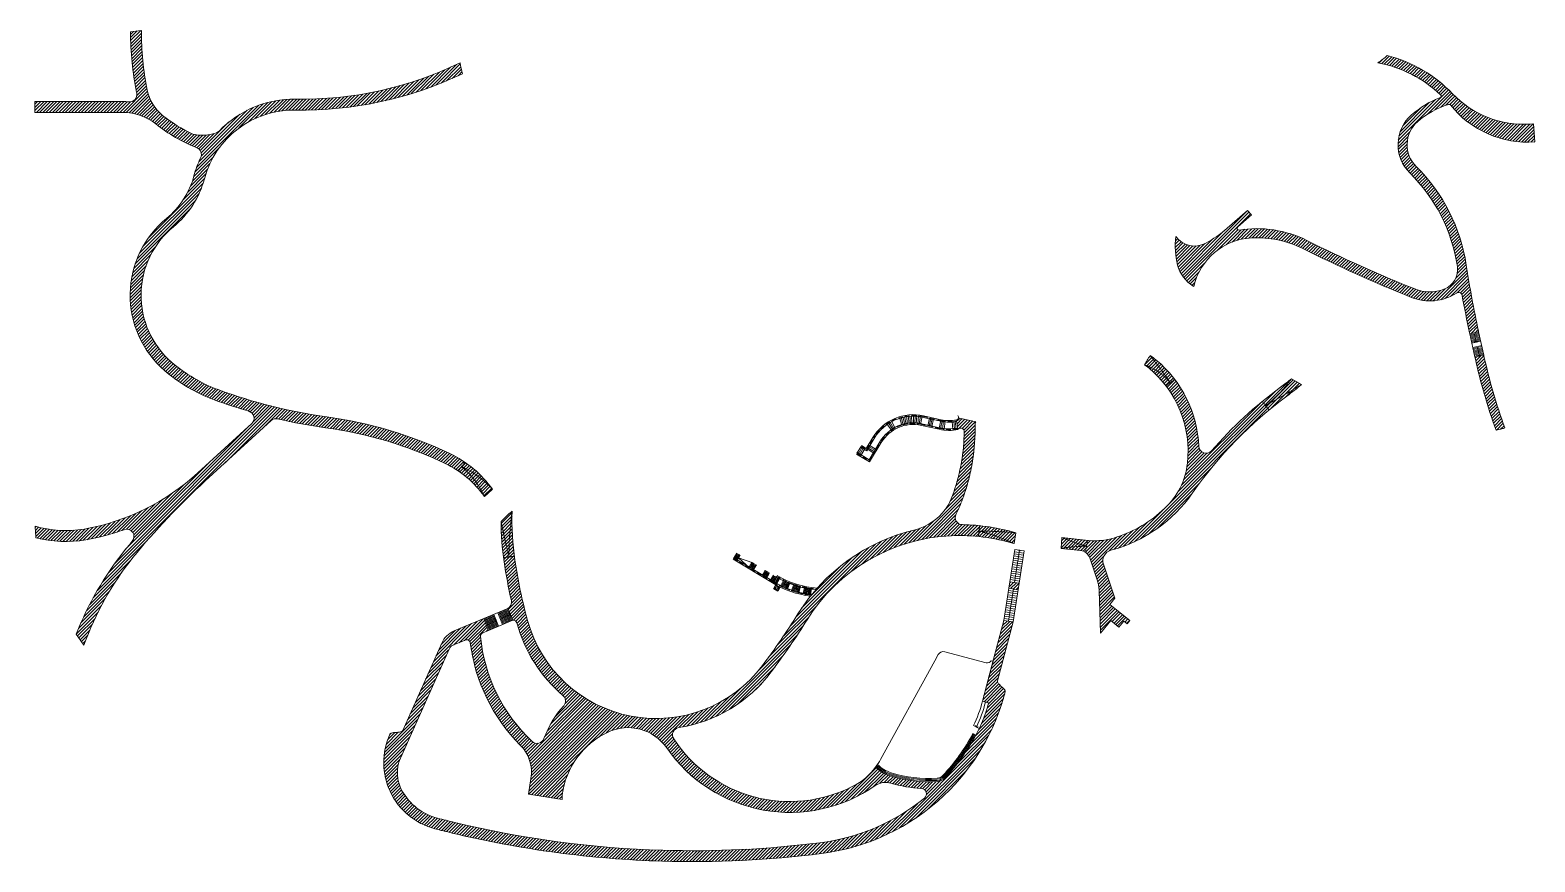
# Model space of a CAD drawing. Extents: x 833966 to 834380, y 817774 to 818003.
import ezdxf

# ---------------------------------------------------------------- set-up
doc = ezdxf.new("R2010")
doc.units = 0
doc.header["$LTSCALE"] = 1000
doc.header["$MEASUREMENT"] = 0
for name, pattern in [('ACAD_ISO02W100', [15, 12, -3]), ('DASHED', [19.049999999999997, 12.7, -6.35]), ('DASHED2', [0.375, 0.25, -0.125])]:
    doc.linetypes.add(name, pattern=pattern)
for name, color, linetype, lineweight in [('000-Ramps', 251, 'DASHED2', 15), ('PAV-ramp+stairs-b', 2, 'Continuous', 9), ('PAV-ramp+stairs-l', 2, 'ACAD_ISO02W100', 18), ('PAV-secondary path- h', 253, 'Continuous', 9), ('PAV-secondary path-b', 6, 'Continuous', 18)]:
    doc.layers.add(name, color=color, linetype=linetype, lineweight=lineweight)
pattern_1 = [(45, (0, 0), (-0.4419417382415922, 0.4419417382415922), [])]

# ---------------------------------------------------------------- blocks, each defined once
blk = doc.blocks.new('sss')
at = {"layer": 'PAV-ramp+stairs-b'}
blk.add_line((-1.164153218269348e-10, -0.9500000000698492), (-2.328306436538696e-10, 0.9500000003026798), dxfattribs=at)

msp = doc.modelspace()

# ---------------------------------------------------------------- hatches: boundary and pattern name
at = {"layer": 'PAV-secondary path- h'}
h = msp.add_hatch(dxfattribs=at)
h.set_pattern_fill('ANSI31', color=256, scale=5)
h.set_pattern_definition(pattern_1)
edge = h.paths.add_edge_path()
edge.add_arc((834012.9646960514, 817985.3776282001), 11.22795903483837, 256.4882328497607, 284.68055607801017, ccw=False)
edge.add_arc((834027.2872626503, 818011.0927138224), 40.36196265294806, 231.2605387697297, 245.1749546271923, ccw=False)
edge.add_arc((834009.5248440169, 817988.9541019315), 11.97848770501079, 191.2849121915371, 231.2642629861251, ccw=False)
edge.add_arc((834079.3391653042, 818002.8852625149), 83.16919420531599, 179.8829447885074, 191.2849121885979, ccw=False)
edge.add_arc((833962.6144361504, 818243.5452150375), 242.8197767611392, 277.22912462825275, 277.9432285370996, ccw=False)
edge.add_arc((834079.3391652871, 818002.8852625126), 86.16919418810942, 180.1526773582516, 191.2849121928242)
edge.add_arc((834009.5248440154, 817988.9541019268), 14.97848770264006, 191.2849121944138, 192.2225951329043)
edge.add_arc((833992.9312165164, 817985.3595823356), 1.999999999903338, -95.35201637497721, 12.222595131275625, ccw=False)
edge.add_arc((833991.1174032097, 817965.9983916957), 17.44596672081373, 84.64798362633937, 90.00000000038233)
edge.add_line((833991.1174032096, 817983.4443584165), (833966.8634867875, 817983.4443584163))
edge.add_line((833966.8634867875, 817983.4443584163), (833966.8621699308, 817980.4443584165))
edge.add_line((833966.8621699308, 817980.4443584165), (833991.1174032097, 817980.4443584165))
edge.add_arc((833991.1174032097, 817965.9983916963), 14.44596672023181, 51.26972600918202, 90, ccw=False)
edge.add_arc((834027.312249207, 818011.128055663), 43.40516504501783, 231.269726008753, 248.5457178881987)
edge.add_arc((834010.7049148763, 817968.8690275248), 1.999999999891659, -25.7229249493638, 68.54571789089903, ccw=False)
edge.add_arc((834038.1291472085, 817955.6571188224), 28.44081225238555, 154.2770750511594, 165.1156818586333)
edge.add_arc((833988.7467674196, 817968.7822823122), 22.65605017815149, 309.3249367343662, 345.1156818577638, ccw=False)
edge.add_arc((834020.4579254503, 817930.0732030283), 27.38383753804288, 129.324936734693, 229.0984598503027)
edge.add_arc((834031.7149974762, 817943.0680165717), 44.5764769405552, 229.098459850234, 249.6913870908252)
edge.add_arc((834066.7350183944, 818037.695715719), 145.476443794007, 249.6913870908359, 253.6439977698382)
edge.add_arc((834025.2049570953, 817896.1875693718), 2.000000000042685, -47.518396492728925, 73.64399776851138, ccw=False)
edge.add_line((834026.5556639918, 817894.712580938), (834011.7154383261, 817881.1227827456))
edge.add_arc((833969.2864671045, 817927.4557377154), 62.82483836155651, 280.1722541916228, 312.4816035050575, ccw=False)
edge.add_arc((833975.5112351527, 817897.5504573281), 32.30135223469872, 254.5669854514557, 278.67250905928023, ccw=False)
edge.add_line((833966.9154707157, 817866.4138199063), (833966.9192672689, 817865.8898774174))
edge.add_arc((838617.9544230773, 818207.0653811649), 4663.531788775906, 184.1954030948399, 184.2280754186999)
edge.add_arc((833975.4442594893, 817897.4631021483), 35.22442110161255, 256.3214330408734, 278.9293478566947)
edge.add_arc((833969.2864671058, 817927.4557377151), 65.82483836094424, 280.1722541887002, 289.6902007174616)
edge.add_arc((833992.138977067, 817863.5967407988), 1.999999999957163, -40.09549230673929, 109.69020071722201, ccw=False)
edge.add_arc((834147.7114698874, 817732.6134545623), 201.3701595506416, 139.9045076931342, 140.8571283126896)
edge.add_arc((834061.0947704396, 817804.243099461), 88.98012928771419, 141.4217058830119, 158.6108358856764)
edge.add_line((833978.2431648724, 817836.6942144342), (833979.5048134534, 817834.8564108075))
edge.add_line((833979.5048134534, 817834.8564108075), (833980.3305826872, 817833.6675984715))
edge.add_arc((834060.8535312138, 817804.4599411637), 85.65647952630441, 141.4542502327637, 160.0630442505987, ccw=False)
edge.add_arc((834147.7113535249, 817732.6135643437), 198.3700000027439, 132.4816035109879, 140.8571339968677, ccw=False)
edge.add_line((834013.7414899835, 817878.9102921395), (834031.9061444665, 817895.5444050074))
edge.add_arc((834033.256851363, 817894.0694165737), 1.999999999920619, 76.87908209266112, 132.4816035095234, ccw=False)
edge.add_arc((834066.7350183936, 818037.6957157172), 145.4764437914605, 256.8790820938513, 262.1499038187492)
edge.add_arc((834031.4293957434, 817781.6237266168), 113.0179480094178, 64.63331087171042, 82.14990381882228, ccw=False)
edge.add_arc((834068.0692488744, 817858.9030001184), 27.49271810387436, 34.831132114030595, 64.6333108728121, ccw=False)
edge.add_arc((834116.1130124107, 817848.3283773767), 36.59999994763287, 129.384908650477, 134.1136486664882, ccw=False)
edge.add_arc((834068.0692488716, 817858.9030001152), 30.49271810805067, 35.5146167416939, 64.63331087152032)
edge.add_arc((834031.4293957434, 817781.6237266159), 116.0179480102987, 64.6333108721535, 82.14990381941615)
edge.add_arc((834066.7350183908, 818037.6957157169), 142.4764437909121, 249.6913870928326, 262.14990381941556, ccw=False)
edge.add_arc((834031.7149974771, 817943.0680165718), 41.57647694107421, 229.0984598477435, 249.69138709285681, ccw=False)
edge.add_arc((834020.4579254502, 817930.0732030283), 24.3838375378282, 129.3249367343291, 229.0984598477465, ccw=False)
edge.add_arc((833988.7467674201, 817968.7822823118), 25.65605017768405, 309.3249367342389, 345.1156818575748)
edge.add_arc((834038.1291472086, 817955.6571188216), 25.44081225268311, 88.98945266022338, 165.1156818577108, ccw=False)
edge.add_arc((834040.3845050199, 818083.5176149297), 102.4395736704805, 268.9894526601552, 295.5598562881603)
edge.add_arc((834111.2347736543, 817998.0748873955), 27.54904290802075, 188.2154165660033, 194.6587489306089, ccw=False)
edge.add_arc((834040.3845050231, 818083.5176149165), 99.43957365739564, 268.98945265812404, 295.99519150657426, ccw=False)
edge.add_arc((834038.129147208, 817955.6571188207), 28.44081225365412, 88.98945265891089, 136.3037065103588)
edge.add_arc((834014.6406581844, 817979.4682988116), 5.088310770912264, 283.2880981727813, 305.0950407630807, ccw=False)
h = msp.add_hatch(dxfattribs=at)
h.set_pattern_fill('ANSI31', color=256, scale=5)
h.set_pattern_definition(pattern_1)
edge = h.paths.add_edge_path()
edge.add_arc((834313.3969691831, 817931.2132550281), 48.24609312399257, 8.537511918630063, 45.36572223866833)
edge.add_arc((834353.2162395719, 817971.5441353627), 8.429776546091569, 131.2935281746128, 225.365722238045, ccw=False)
edge.add_arc((834363.2152576079, 817960.1598988262), 23.58171382182276, 107.3618079696428, 131.2935281746279, ccw=False)
edge.add_arc((834356.3275668384, 817982.1899970742), 0.4999999999589103, 38.67503046934689, 107.36180796760371, ccw=False)
edge.add_arc((834378.0902803754, 817999.609652188), 27.37579747351633, 218.6750304733252, 273.9756186016871)
edge.add_line((834379.9882982994, 817972.2997306343), (834379.6416384571, 817977.2876988531))
edge.add_line((834379.6416384571, 817977.2876988531), (834378.7713941445, 817977.2272175623))
edge.add_arc((834376.8994309936, 818004.1622459448), 27.00000000015953, 223.4751756185286, 273.97561861341154, ccw=False)
edge.add_arc((834330.1558908132, 817959.8427572246), 37.41409495601115, 43.47517561837498, 75.7998869767756)
edge.add_arc((834323.8998806959, 818013.334566528), 23.12507493358261, 303.82682525958944, 311.8679106820567, ccw=False)
edge.add_arc((834330.1558908114, 817959.8427572247), 34.91409495612032, 46.896721506443214, 79.07448467017332, ccw=False)
edge.add_arc((834353.6715771313, 817984.9692856075), 0.4999999997210902, -68.95925277101622, 46.89672151674762, ccw=False)
edge.add_arc((834363.2152575981, 817960.1598988209), 26.0817138195778, 111.0407472392676, 131.2935281333659)
edge.add_arc((834353.2162395719, 817971.544135363), 10.92977654630538, 131.2935281335966, 225.3657222390081)
edge.add_arc((834313.3969691842, 817931.2132550284), 45.74609312308831, 8.537511917304982, 45.365722239406125, ccw=False)
edge.add_arc((834352.9019116312, 817937.1437526591), 5.798486437680671, -69.46173100439569, 8.537511916350013, ccw=False)
edge.add_arc((834351.0502895545, 817942.086074998), 11.07627521884624, 248.15021797426948, 290.53826899717495, ccw=False)
edge.add_arc((834494.3892891331, 818299.55806001), 396.2155862071476, 243.4386709227294, 248.1502179734658, ccw=False)
edge.add_arc((834303.4161604828, 817917.5497638106), 30.86880150990433, 63.43867092272074, 99.0596599573559)
edge.add_arc((834298.4767404409, 817948.5272368809), 0.5000000000611847, 131.3505612662357, 279.05965995083534, ccw=False)
edge.add_line((834298.146408255, 817948.9025775887), (834301.8927471993, 817952.19967888))
edge.add_line((834301.8927471993, 817952.19967888), (834300.8026635679, 817953.4382944931))
edge.add_line((834300.8026635679, 817953.4382944931), (834295.2454851681, 817948.5475203501))
edge.add_arc((834274.4247829744, 817972.205197666), 31.51487483425652, 297.9786353915992, 311.35043340800223, ccw=False)
edge.add_arc((834286.2337036983, 817949.9758553635), 6.34357634052839, 216.2099142398111, 297.978635391574, ccw=False)
edge.add_arc((834301.6064771062, 817943.5099481316), 20.67067655124329, 172.4429497498381, 194.2954378936869)
edge.add_arc((834290.747643962, 817940.7432008769), 9.46491251970551, 194.2966922137119, 239.2194393829741)
edge.add_line((834285.9039616684, 817932.611576756), (834286.0496197239, 817932.5264761535))
edge.add_arc((834302.8330058804, 817928.6861632019), 17.2171442011147, 92.99754049408477, 167.1116636142969, ccw=False)
edge.add_arc((834303.4161604848, 817917.5497638024), 28.36880151641601, 63.4386709236602, 92.99754049606292, ccw=False)
edge.add_arc((834494.389289131, 818299.5580600053), 398.7155862019591, 243.4386709234107, 248.1502179755015)
edge.add_arc((834351.0502895667, 817942.0860749927), 13.57627521829579, 248.1502179767182, 302.9019769710131)
edge.add_arc((834358.9681721224, 817929.8478179649), 1.000000000101295, 10.195361078504618, 122.9019769707842, ccw=False)
edge.add_arc((834635.0578215597, 817979.5011098713), 279.5190616046177, 190.1953610810889, 192.3574461237555)
edge.add_line((834362.0147990102, 817919.6812666972), (834362.0576010053, 817919.4859003191))
edge.add_line((834362.0576010053, 817919.4859003191), (834364.49967974, 817920.020925041))
edge.add_line((834364.49967974, 817920.020925041), (834364.4568777638, 817920.2162913333))
edge.add_arc((834635.057821642, 817979.5011098016), 277.0190616700868, 188.537511918846, 192.3574461239948, ccw=False)
h = msp.add_hatch(dxfattribs=at)
h.set_pattern_fill('ANSI31', color=256, scale=5)
h.set_pattern_definition(pattern_1)
edge = h.paths.add_edge_path()
edge.add_arc((834289.4314254791, 817888.543711465), 2.000000000027129, 182.4332926713355, 319.0042276180668, ccw=False)
edge.add_arc((834254.6945061135, 817887.067582759), 32.76826890958354, 2.433292671553929, 50.30098704512547)
edge.add_arc((834266.6688038749, 817901.491199705), 14.02194839906254, 50.30098703943845, 58.40552913816444)
edge.add_arc((834394.3711936867, 817836.2772219948), 142.9647264065252, 147.3370215427624, 148.5362989351675)
edge.add_arc((834266.9960039941, 817902.0358535654), 10.39433010324209, 49.77098603119799, 58.503882960323494, ccw=False)
edge.add_arc((834254.6945061138, 817887.067582759), 29.76826890951845, -6.342628334173412, 50.30098704548891, ccw=False)
edge.add_arc((834264.4029838152, 817885.9884450476), 20.00000000040316, 312.8189935232724, 353.6573716662737, ccw=False)
edge.add_arc((834253.6707051472, 817897.0029679603), 35.37587005846047, 288.15634684442216, 313.44381852340155, ccw=False)
edge.add_arc((834258.9042585356, 817880.4318392006), 17.99999999843141, 264.00734711633794, 288.7636090097167, ccw=False)
edge.add_line((834257.0250417327, 817862.5302039637), (834249.6825566636, 817863.3009783166))
edge.add_line((834249.6825566636, 817863.3009783166), (834249.5564817236, 817860.2977287733))
edge.add_line((834249.5564817236, 817860.2977287733), (834254.8492150443, 817859.7421262681))
edge.add_arc((834254.5360122441, 817856.7585203953), 2.999999999752482, 18.703393379402883, 84.0073471212063, ccw=False)
edge.add_line((834257.3775861065, 817857.7205276627), (834259.4179957617, 817851.6935724191))
edge.add_arc((834249.9460828847, 817848.4868815269), 10.00000000143814, 2.087361369461405, 18.70339338032528, ccw=False)
edge.add_line((834259.9394474116, 817848.8511142294), (834260.3718982346, 817836.9860656348))
edge.add_line((834260.3718982346, 817836.9860656348), (834263.1975162834, 817840.4828765305))
edge.add_line((834263.1975162834, 817840.4828765305), (834265.4414779173, 817838.669630495))
edge.add_line((834265.4414779173, 817838.669630495), (834266.7393472634, 817840.275793675))
edge.add_line((834266.7393472634, 817840.275793675), (834267.6843778995, 817839.5121562631))
edge.add_line((834267.6843778995, 817839.5121562631), (834268.4197324442, 817840.4221857646))
edge.add_line((834268.4197324442, 817840.4221857646), (834262.9245543007, 817844.8625959001))
edge.add_line((834262.9245543007, 817844.8625959001), (834264.3152219853, 817846.5836005893))
edge.add_line((834264.3152219853, 817846.5836005893), (834261.1469547509, 817855.9420177948))
edge.add_arc((834263.9885286132, 817856.9040250625), 2.999999999703503, 105.12247732363431, 198.7033933843278, ccw=False)
edge.add_arc((834252.7220866097, 817898.5942805972), 40.18576295487456, 285.1224772544459, 325.1523741412774)
edge.add_arc((834379.1240542457, 817810.5867170907), 113.8362765608276, 126.3353798757363, 145.1523762373844, ccw=False)
edge.add_arc((834267.2365354436, 817962.7061521707), 75.00000012540586, 306.3353798792302, 310.2330619216464)
edge.add_line((834315.6789095721, 817905.4493935512), (834312.946464475, 817907.0770014849))
edge.add_arc((834267.2365354481, 817962.7061521676), 72.00000012030314, 306.3353798778621, 309.40961092094716, ccw=False)
edge.add_arc((834379.1240542245, 817810.5867171118), 116.8362765313227, 126.3353798735075, 139.0042276191931)
h = msp.add_hatch(dxfattribs=at)
h.set_pattern_fill('ANSI31', color=256, scale=5)
h.set_pattern_definition(pattern_1)
edge = h.paths.add_edge_path()
edge.add_line((834363.4701139041, 817913.0385950307), (834363.5129158831, 817912.8432287256))
edge.add_arc((834516.913240653, 817946.4510583071), 157.0386762829103, 192.3574461233217, 199.9363918314141)
edge.add_arc((834363.4596131736, 817921.8235111316), 29.49999993338142, 281.3903191430382, 284.5892374703838)
edge.add_arc((834363.0061052191, 817923.5658848374), 31.30042643717796, 284.5892429244758, 286.1786180619675)
edge.add_arc((834516.9132406143, 817946.451058299), 154.5386762435077, 192.3574461231592, 200.0357863566811, ccw=False)
edge.add_line((834365.9549946178, 817913.3782534474), (834365.9121926387, 817913.5736197527))
edge.add_line((834365.9121926387, 817913.5736197527), (834363.4701139041, 817913.0385950307))
h = msp.add_hatch(dxfattribs=at)
h.set_pattern_fill('ANSI31', color=256, scale=5)
h.set_pattern_definition(pattern_1)
edge = h.paths.add_edge_path()
edge.add_line((834230.8977770804, 817829.8145383627), (834233.7093256483, 817840.4619915718))
edge.add_line((834233.7093256483, 817840.4619915718), (834236.2599224827, 817840.0646371172))
edge.add_line((834236.2599224827, 817840.0646371172), (834231.9479669498, 817823.8068804779))
edge.add_arc((834232.4635818733, 817823.7042714991), 0.5257255481110928, 168.7449982098068, 198.3069466226547)
edge.add_arc((834233.6371007605, 817824.2229522199), 1.807018151619419, 202.2359605610114, 226.8395960322202)
edge.add_arc((834238.3209503437, 817828.7057120621), 8.288286063783822, 224.4180380059777, 228.3698304800195)
edge.add_arc((834259.0325408317, 817851.7101653212), 39.24255112955578, 228.0799679691645, 228.4842085476425)
edge.add_arc((834219.837407326, 817807.301279074), 19.98938763582645, 47.157633977494186, 48.73393347364117, ccw=False)
edge.add_arc((834230.0823372819, 817818.3191671058), 4.944426718955297, 41.015123043695326, 47.387982071765975, ccw=False)
edge.add_arc((834232.785662591, 817820.6194361615), 1.395628504496673, 19.25213863198661, 42.59354035977361, ccw=False)
edge.add_arc((834233.6222262677, 817820.9320164339), 0.5031512876927206, -13.480333530506414, 17.05804360455602, ccw=False)
edge.add_arc((834175.631226916, 817836.0840700925), 60.44085578513429, 313.49129369661273, 345.36663601460356, ccw=False)
edge.add_arc((834175.956539183, 817835.8240962335), 60.02838303185624, 277.198722207733, 313.4368104847621, ccw=False)
edge.add_arc((834148.0325132187, 818056.9051738081), 282.865978799778, 268.304560412766, 277.1987222077424, ccw=False)
edge.add_arc((834148.0325127464, 818056.9051578637), 282.8659628484296, 256.4456505333767, 268.30456041283685, ccw=False)
edge.add_arc((834148.032533818, 818056.9052451733), 282.8660526647048, 255.4574083537521, 256.4456505288741, ccw=False)
edge.add_arc((834081.739765884, 817801.3233892436), 18.82663273774538, 155.5591095975449, 255.4340453258253, ccw=False)
edge.add_arc((834065.0180457131, 817808.9763255278), 0.4396137094095452, 131.6296169248301, 161.8882782189624, ccw=False)
edge.add_arc((834065.2848323958, 817808.6590840918), 0.8540423602752576, 108.4957877913061, 130.8690530304239, ccw=False)
edge.add_arc((834065.847232876, 817806.9359965408), 2.666573349251208, 95.22318849954371, 108.2105988860582, ccw=False)
edge.add_arc((834066.8631607767, 817796.7631357965), 12.88996264968143, 92.00456724208749, 95.60375677128849, ccw=False)
edge.add_arc((834066.0464577829, 817820.7540804911), 11.11489193293171, 271.8861087376482, 276.2601049629671)
edge.add_arc((834067.0581275825, 817811.8648742597), 2.168680730753072, 275.3000011345153, 291.2429682007244)
edge.add_arc((834067.6358622472, 817810.4312932388), 0.6234726121951475, 289.4912479377076, 330.3331647286385)
edge.add_line((834068.1776089204, 817810.122701858), (834078.89211525, 817834.2235292263))
edge.add_arc((834084.8316133779, 817831.5830061717), 6.500000000986724, 112.70952557233551, 156.0315011139778, ccw=False)
edge.add_line((834082.3222272038, 817837.579086645), (834090.4540556209, 817840.9822927711))
edge.add_line((834090.4540556209, 817840.9822927711), (834091.8052635605, 817837.7536340551))
edge.add_line((834091.8052635605, 817837.7536340551), (834090.1963802415, 817837.0803092767))
edge.add_arc((834090.5824396526, 817836.1578353579), 0.9999999998495344, 112.7095255607989, 185.3884217884007)
edge.add_arc((834134.7396924773, 817840.3229219253), 45.35325155070179, 185.3884217810308, 226.9915930276936)
edge.add_arc((834105.1681940517, 817808.6206995919), 2.000000000102498, 226.9915930270602, 339.4739061942238)
edge.add_arc((834134.2959212525, 817797.7151662641), 29.10233349848258, 138.5196374960306, 159.4739061942376, ccw=False)
edge.add_arc((834110.9945884997, 817818.3162109221), 2.00000000009698, 318.5196374964177, 409.7507864148445)
edge.add_arc((834137.9327004157, 817850.1376795393), 39.69253816392077, 195.106508512046, 229.7507864147393, ccw=False)
edge.add_arc((834098.6463729646, 817839.5326270823), 0.9999999998489292, 15.10650849951201, 101.0287925192621)
edge.add_line((834098.4550707019, 817840.5141582555), (834097.0913657902, 817843.7726779995))
edge.add_arc((834096.1248062941, 817845.5236099628), 1.999999999935791, 298.8998275380019, 372.7240570565342)
edge.add_arc((834239.8646199395, 817877.9802315447), 145.3586316146519, 188.4285755149102, 192.7240692394347, ccw=False)
edge.add_arc((834172.2443018697, 817867.96049529), 76.99999989577766, 180.165045407623, 188.4285948324163, ccw=False)
edge.add_arc((834116.1130124481, 817848.3283773321), 28.50000000563402, 128.7086093530681, 137.0731859632998, ccw=False)
edge.add_arc((834172.2443019539, 817867.9604952997), 73.99999998051051, 177.9807026296916, 188.4285948303652)
edge.add_arc((834239.8653521149, 817877.9803603359), 142.3593747597895, 188.4285831897542, 195.2745121437938)
edge.add_arc((834137.9312285277, 817850.1430687127), 36.69253816282161, 195.2745064704653, 323.0443853710497)
edge.add_arc((834008.4162216034, 817947.5824143577), 198.7683324640185, 323.0443853709503, 328.0058345212994)
edge.add_arc((834221.3743146305, 817814.5415802303), 52.33127512437405, 103.36667965332998, 148.0058345214953, ccw=False)
edge.add_arc((834205.4182886409, 817880.0486859671), 15.09479994286351, 284.8081145693691, 343.7526123552969)
edge.add_arc((834171.0003096053, 817892.8303257448), 51.78174881813312, 340.8285251451878, 359.680786156662)
edge.add_arc((834221.8977706571, 817892.5663632355), 0.8838245769824767, 358.409629769642, 463.7797810871073)
edge.add_line((834221.6872518249, 817893.4247499224), (834221.0970020184, 817893.3003503979))
edge.add_line((834221.0970020184, 817893.3003503979), (834220.6939548032, 817895.4631155129))
edge.add_arc((834220.510751523, 817896.4461905654), 1.000000000362633, 280.5563977089276, 348.8393806518144)
edge.add_line((834221.4918399486, 817896.252630492), (834226.0501177831, 817895.2355925897))
edge.add_arc((834226.8181044555, 817894.54734605), 1.031254977337188, 138.1342609530647, 181.4025757667559)
edge.add_arc((834170.5178330251, 817893.114367496), 55.28725038319607, -19.58933852422632, 1.459035706089992, ccw=False)
edge.add_arc((834174.5191562187, 817892.1561464568), 51.19813591672922, 334.1424618167618, 339.9196064451803, ccw=False)
edge.add_arc((834222.3468156199, 817868.8684573836), 2.000000000005955, 151.3671710985201, 269.1255407582462)
edge.add_arc((834221.47955329, 817812.0486408776), 54.82643479693542, 73.55514975020748, 89.12554077088458, ccw=False)
edge.add_line((834237.0004951684, 817864.6322725109), (834236.5343776728, 817861.640289435))
edge.add_arc((834221.4795532855, 817812.0486408316), 51.8264348430384, 73.11297955743196, 92.41728808881028)
edge.add_arc((834221.3743146313, 817814.5415802299), 49.33127512514312, 92.41728808845392, 148.0058345214474)
edge.add_arc((834008.4162216078, 817947.5824143556), 201.7683324592325, 323.0443853706627, 328.0058345211636, ccw=False)
edge.add_arc((834137.9312285279, 817850.1430687126), 39.69253816269266, 279.02679117058483, 323.04438537093455, ccw=False)
edge.add_arc((834144.4726328861, 817808.9668891), 2.000000000144503, 99.02679116933464, 213.2185188131009)
edge.add_arc((834174.7669749422, 817828.8049375162), 38.21181196216353, 213.2185176130651, 297.0923827283656)
edge.add_arc((834183.9719714252, 817810.8109000984), 17.99999999875042, 297.0923804416115, 323.3212718165573)
edge.add_arc((834205.4358456442, 817807.2816469782), 10.07760866603567, 225.7828457220486, 252.7492994887923)
edge.add_arc((834213.0524302825, 817831.8099991976), 35.76130824663021, 252.7492994491495, 273.792527566235)
edge.add_arc((834215.1995435171, 817799.4197778692), 3.300000002149401, 273.7925276824149, 317.1490306603268)
edge.add_arc((834175.9565392096, 817835.824096523), 56.82838316213895, 317.149030820747, 331.7102888569226)
edge.add_arc((834192.3686530415, 817827.402153367), 38.38678765111536, 331.1697426969728, 345.4703369424577)
edge.add_line((834229.5277500123, 817817.7716300953), (834227.8229635449, 817818.2217935036))
edge.add_line((834227.8229635449, 817818.2217935036), (834230.8977770804, 817829.8145383627))
edge = h.paths.add_edge_path(flags=16)
edge.add_arc((834130.1971206138, 817797.943170892), 12.9999999998893, 34.70011927252232, 115.7655773055881)
edge.add_arc((834134.2882070862, 817789.4673604978), 22.41150096213193, 115.7655773052015, 172.2850697767687)
edge.add_line((834112.0795693888, 817792.4759792846), (834112.0308267344, 817791.1874293888))
edge.add_line((834112.0308267344, 817791.1874293888), (834102.8266601008, 817792.5995974536))
edge.add_line((834102.8266601008, 817792.5995974536), (834103.4516258183, 817796.9366859287))
edge.add_arc((834093.105259531, 817798.7262961217), 10.49999999973219, 350.186651745215, 404.9739730184516)
edge.add_arc((834134.7396929874, 817840.322921323), 48.35325205460617, 187.1901798732369, 224.973973017349, ccw=False)
edge.add_arc((834085.7745466132, 817834.1457108755), 0.9999999998727044, 7.190179863540508, 112.7095255818329)
edge.add_line((834085.3884872018, 817835.0681847942), (834081.9613913305, 817833.6339300281))
edge.add_arc((834082.7335101528, 817831.7889821908), 1.999999999529232, 112.7095255664504, 156.0098220222421)
edge.add_line((834080.9062798138, 817832.6021422527), (834067.5246874787, 817802.532722174))
edge.add_arc((834076.6608391756, 817798.4669218626), 10.00000000004882, 156.0098220188633, 209.2889436027143)
edge.add_arc((834081.7281786854, 817801.3092945246), 15.81007848988492, 209.2889436032518, 255.4574083573808)
edge.add_arc((834148.0325338037, 818056.9052451671), 279.8660526553808, 255.4574083564916, 256.4456505313785)
edge.add_arc((834148.0325127459, 818056.9051578637), 279.8659628483462, 256.4456505334684, 268.3045604129365)
edge.add_arc((834148.0325132192, 818056.9051738079), 279.8659787994804, 268.304560412673, 277.1987222074508)
edge.add_arc((834175.9565391822, 817835.8240962342), 57.02838303266918, 277.1987222074607, 309.0156334332868)
edge.add_arc((834210.9134562925, 817792.6799741733), 1.499999999770625, 309.0156334317475, 446.6573468907834)
edge.add_arc((834213.1910123392, 817831.6748269107), 37.56130824202618, 253.5485824242306, 266.65734689241526, ccw=False)
edge.add_arc((834201.137554629, 817790.8559695468), 4.999999999918958, 73.54858242105091, 124.7952738489432)
edge.add_arc((834174.7669758435, 817828.804939063), 41.21181356352502, 214.700119272998, 304.7952738499193, ccw=False)
h = msp.add_hatch(dxfattribs=at)
h.set_pattern_fill('ANSI31', color=256, scale=5)
h.set_pattern_definition(pattern_1)
h.paths.add_polyline_path([(834237.922388466, 817850.7359166475), (834237.6453108025, 817848.9573700592), (834235.1257031347, 817849.3498967494), (834235.4027807986, 817851.1284433383)])

# ---------------------------------------------------------------- linework, layer by layer
at = {"layer": '000-Ramps', "ltscale": 0.001}
for points in [[(834278.3748798331, 817905.1061451847), (834280.7613511918, 817906.9240435462)], [(834304.885040791, 817900.8046997879), (834306.791272716, 817898.4881765634)], [(834083.5271681106, 817881.6384851942), (834085.2139332218, 817884.1193768603)], [(834226.7299705261, 817863.6084358984), (834227.033893645, 817866.5930013171)], [(834256.1854160655, 817859.2644068716), (834256.8037559742, 817862.5534333453)], [(834095.9227144171, 817857.7617074857), (834098.8962827636, 817858.1590628552)]]:
    msp.add_lwpolyline(points, dxfattribs=at)
for centre, radius, start, end in [((834183.3476657943, 817839.7881667421), 116.8091643937661, 34.5389868228805, 39.08603222547409), ((834267.2589099576, 817895.6785406134), 16.07360833354221, 40.02158267366214, 71.24689854346867), ((834280.8798893477, 817930.6375878652), 39.79153768050383, 308.8457208411067, 323.6937971561906), ((834145.8690132969, 818182.1704361885), 324.6689641943925, 299.5191619964581, 301.5353637688971), ((834069.4135557396, 817865.0417650209), 23.27823421936181, 24.25852278252322, 50.01916515091991), ((834072.9034129872, 817858.3548193302), 27.07263011014714, 42.41887689405612, 64.93985538736517), ((834193.6448977457, 817857.5720069966), 96.2361828430832, 172.238931907364, 179.7687720958528), ((834709.4942949585, 817998.6022775747), 628.0349829780534, 192.0268413550027, 192.9405296902302), ((834216.0479844532, 817819.6883665238), 46.68678767167463, 63.97234334213347, 76.58185463643629), ((834225.8006762041, 817732.2292173463), 132.8759006056477, 85.16492744997089, 89.53375983140833), ((834281.1832644519, 817942.1121470149), 84.87340515589432, 248.2134828491234, 253.0888567609061), ((834255.7249006679, 817829.9607297438), 30.95775997046727, 88.57534050324298, 101.4932655563692)]:
    msp.add_arc(centre, radius, start, end, dxfattribs=at)
at = {"layer": 'Defpoints', "elevation": 11.97579417534342}
for points in [[(834172.0301295128, 817849.6927732643), (834171.4596789137, 817848.5805295355), (834170.3474354027, 817849.1509810336), (834170.9178868025, 817850.2632243527)], [(834171.6262829724, 817849.5627431053), (834171.329648661, 817848.9843763665), (834170.7512821351, 817849.2810110942), (834171.047916863, 817849.85937762)]]:
    msp.add_lwpolyline(points, close=True, dxfattribs=at)
at = {"layer": 'PAV-ramp+stairs-b'}
for p, q in [((834363.4701139041, 817913.0385950307), (834362.0576010053, 817919.4859003191)), ((834364.49967974, 817920.020925041), (834365.9121926387, 817913.5736197527)), ((834202.7834080644, 817892.8580112411), (834201.5326286994, 817894.6678595718)), ((834203.1167234369, 817893.079146636), (834201.9354505946, 817894.9351085086)), ((834203.4581820082, 817893.2874878084), (834202.3481137971, 817895.1868952336)), ((834203.807292924, 817893.4827352634), (834202.7700250931, 817895.4228577972)), ((834205.6497235248, 817894.2534238267), (834204.9966592306, 817896.3542586672)), ((834206.033875829, 817894.3649003142), (834205.4609191241, 817896.4889814367)), ((834206.4219778562, 817894.4617342779), (834205.9299523798, 817896.6060082647)), ((834206.8134717011, 817894.5437865166), (834206.403084751, 817896.7051709229)), ((834207.207794581, 817894.6109390783), (834206.8796360985, 817896.7863268623)), ((834207.6043796478, 817894.6630954295), (834207.3589213686, 817896.8493594193)), ((834208.0026568009, 817894.7001805941), (834207.8402515771, 817896.8941779833)), ((834208.4020535075, 817894.7221412616), (834208.3229348006, 817896.9207181265)), ((834208.8019956256, 817894.7289458629), (834208.8062771703, 817896.9289416965)), ((834209.2019082281, 817894.7205846161), (834209.28958387, 817896.9188368723)), ((834209.6012164315, 817894.6970695406), (834209.7721601346, 817896.8904181792)), ((834209.9993462211, 817894.6584344401), (834210.2533122497, 817896.8437264703)), ((834210.3957252754, 817894.6047348535), (834210.7323485472, 817896.7788288655)), ((834210.7897837899, 817894.5360479753), (834211.208580401, 817896.6958186573)), ((834213.2213829685, 817896.2522163033), (834212.7427611793, 817894.1049107396)), ((834213.6118021618, 817896.1651941597), (834213.1331803726, 817894.0178885962)), ((834214.0022213551, 817896.0781720162), (834213.5235995661, 817893.9308664527)), ((834214.3926405484, 817895.9911498727), (834213.9140187594, 817893.8438443092)), ((834216.3447365152, 817895.5560391552), (834215.866114726, 817893.4087335919)), ((834216.7361602949, 817895.4736231132), (834216.3216349353, 817893.3130285826)), ((834217.1303417548, 817895.4056453472), (834216.7972435512, 817893.231008461)), ((834217.526797893, 817895.3525178543), (834217.2755967324, 817893.1669062747)), ((834219.5263818826, 817895.3117273131), (834219.6882403254, 817893.1176895185)), ((834219.9173455604, 817895.3478264917), (834220.1599664531, 817893.1612458043)), ((834220.3067129339, 817895.3983120971), (834220.6297665237, 817893.222160361)), ((834220.693954803, 817895.4631155129), (834221.0970020185, 817893.3003503979)), ((834193.2681133354, 817886.5333675521), (834194.4011987136, 817888.4191346443)), ((834193.6109800794, 817886.3273520288), (834194.7440654576, 817888.213119121)), ((834193.9538468234, 817886.1213365055), (834195.0869322016, 817888.0071035977)), ((834194.2967135675, 817885.9153209822), (834195.4297989457, 817887.8010880745)), ((834196.0386904235, 817887.7268869547), (834197.924457516, 817886.5938015773)), ((834196.2447059467, 817888.0697536989), (834198.1304730392, 817886.9366683215)), ((834196.4507214698, 817888.412620443), (834198.3364885624, 817887.2795350656)), ((834196.656736993, 817888.7554871872), (834198.5425040856, 817887.6224018098)), ((834160.1631982763, 817859.0469947421), (834159.2850311324, 817857.5913771844)), ((834160.4029470499, 817858.9023554482), (834159.524779906, 817857.4467378905)), ((834159.7645286799, 817857.3020985965), (834160.6426958236, 817858.7577161541)), ((834160.8824445973, 817858.6130768601), (834160.0042774535, 817857.1574593026)), ((834160.2440262274, 817857.0128200086), (834161.1221933713, 817858.4684375662)), ((834233.740314815, 817840.4571638068), (834236.7881691183, 817860.0211762809)), ((834236.2599224824, 817840.0646371157), (834239.3077767865, 817859.6286495903)), ((834236.4187322325, 817857.6497808296), (834238.9383399002, 817857.2572541389)), ((834236.5110914541, 817858.2426296925), (834239.0306991213, 817857.8501030016)), ((834236.6034506755, 817858.8354785554), (834239.123058343, 817858.4429518649)), ((834236.6958098969, 817859.4283274183), (834239.2154175643, 817859.0358007277)), ((834236.7881691179, 817860.0211762812), (834239.3077767856, 817859.6286495905)), ((834236.7881691179, 817860.0211762812), (834239.3077767856, 817859.6286495905)), ((834164.3723306844, 817856.5076451998), (834163.4941635393, 817855.0520276397)), ((834164.6120794594, 817856.3630059058), (834163.7339123139, 817854.9073883452)), ((834164.8518282343, 817856.2183666117), (834163.9736610885, 817854.7627490507)), ((834164.2134098621, 817854.6181097568), (834165.0915770079, 817856.0737273176)), ((834164.453158636, 817854.4734704628), (834165.3313257816, 817855.9290880234)), ((834164.6929074097, 817854.3288311689), (834165.5710745553, 817855.7844487292)), ((834168.0222696835, 817854.3056543751), (834167.1441025387, 817852.8500368159)), ((834168.2620184585, 817854.1610150811), (834167.3838513134, 817852.7053975214)), ((834168.5017672334, 817854.0163757869), (834167.6236000881, 817852.5607582269)), ((834168.7415160079, 817853.8717364921), (834167.8633488627, 817852.4161189323)), ((834168.9812647828, 817853.7270971981), (834168.1030976374, 817852.2714796378)), ((834168.3428464112, 817852.1268403439), (834169.2210135565, 817853.582457904)), ((834169.3874660685, 817851.4966262773), (834170.2656332133, 817852.9522438367)), ((834235.7722176835, 817853.4998387897), (834238.2918253511, 817853.1073120991)), ((834235.8645769049, 817854.092687652), (834238.3841845726, 817853.7001609618)), ((834235.9569361261, 817854.685536516), (834238.4765437938, 817854.2930098248)), ((834236.0492953474, 817855.2783853788), (834238.568903015, 817854.8858586882)), ((834236.1416545688, 817855.8712342418), (834238.6612622363, 817855.4787075507)), ((834236.23401379, 817856.4640831038), (834238.7536214575, 817856.0715564133)), ((834236.3263730111, 817857.0569319668), (834238.8459806788, 817856.6644052761)), ((834169.627214843, 817851.3519869829), (834170.5053819882, 817852.8076045427)), ((834170.7451307618, 817852.6629652485), (834169.8669636168, 817851.207347689)), ((834170.9848795325, 817852.5183259541), (834170.1067123885, 817851.0627083961)), ((834171.328440821, 817852.5457624642), (834170.3469243126, 817850.9188368012)), ((834235.1257031346, 817849.3498967494), (834237.6453108019, 817848.9573700593)), ((834235.4027807984, 817851.1284433383), (834237.9223884663, 817850.7359166475)), ((834235.4951400196, 817851.7212922012), (834238.014747687, 817851.3287655106)), ((834235.5874992409, 817852.314141064), (834238.1071069082, 817851.9216143733)), ((834235.679858462, 817852.9069899274), (834238.1994661295, 817852.5144632364)), ((834234.4791885858, 817845.1999547099), (834236.9987962528, 817844.8074280191)), ((834234.5715478066, 817845.7928035727), (834237.0911554742, 817845.4002768818)), ((834234.6639070278, 817846.3856524351), (834237.1835146954, 817845.9931257446)), ((834234.7562662492, 817846.9785012981), (834237.2758739169, 817846.5859746074)), ((834234.8486254705, 817847.5713501609), (834237.3682331383, 817847.1788234708)), ((834234.9409846918, 817848.1641990237), (834237.4605923592, 817847.7716723331)), ((834235.0333439135, 817848.7570478864), (834237.5529515806, 817848.364521196)), ((834233.8326740362, 817841.050012669), (834236.352281704, 817840.6574859788)), ((834233.9250332576, 817841.6428615322), (834236.4446409249, 817841.2503348417)), ((834234.0173924791, 817842.2357103952), (834236.5370001465, 817841.8431837044)), ((834234.1097517004, 817842.8285592581), (834236.6293593678, 817842.4360325674)), ((834234.2021109213, 817843.421408121), (834236.7217185892, 817843.0288814303)), ((834234.2944701427, 817844.0142569839), (834236.8140778106, 817843.6217302934)), ((834234.3868293641, 817844.6071058469), (834236.9064370317, 817844.2145791565)), ((834233.7403148148, 817840.4571638063), (834236.2599224827, 817840.0646371158)), ((834229.5277501005, 817817.771630436), (834227.8229635449, 817818.2217935036)), ((834225.375458444, 817811.5023103958), (834226.9520679985, 817810.7428353714)), ((834226.1637632211, 817811.1225728835), (834225.8794692657, 817811.5779087871)), ((834225.2034364889, 817809.3150931378), (834225.9923572222, 817808.881897781)), ((834226.1637632212, 817811.1225728833), (834226.6964790823, 817811.1886610774))]:
    msp.add_line(p, q, dxfattribs=at)
for points in [[(834362.0575487032, 817919.4858888604), (834364.4996274948, 817920.0209135949)], [(834362.1217516698, 817919.1928394123), (834364.5638304615, 817919.7278641467)], [(834362.1859546364, 817918.8997899641), (834364.6280334281, 817919.4348146985)], [(834362.2501576031, 817918.6067405159), (834364.6922363947, 817919.1417652504)], [(834362.3143605697, 817918.3136910677), (834364.7564393614, 817918.8487158023)], [(834362.3785635362, 817918.0206416196), (834364.820642328, 817918.5556663541)], [(834362.4427665028, 817917.7275921714), (834364.8848452948, 817918.262616906)], [(834362.5069694696, 817917.4345427232), (834364.9490482613, 817917.9695674578)], [(834362.5711724364, 817917.141493275), (834365.013251228, 817917.6765180095)], [(834362.635375403, 817916.8484438269), (834365.0774541947, 817917.3834685613)], [(834362.8922871772, 817915.6760400581), (834365.3343659688, 817916.2110647927)], [(834362.9564901438, 817915.38299061), (834365.3985689355, 817915.9180153445)], [(834363.0206931104, 817915.0899411618), (834365.4627719021, 817915.6249658964)], [(834363.084896077, 817914.7968917137), (834365.5269748688, 817915.3319164482)], [(834363.1490990436, 817914.5038422653), (834365.5911778355, 817915.038867)], [(834363.2133020103, 817914.2107928172), (834365.6553808021, 817914.7458175519)], [(834363.277504977, 817913.917743369), (834365.7195837686, 817914.4527681037)], [(834363.3417079436, 817913.6246939208), (834365.7837867353, 817914.1597186555)], [(834363.4059109103, 817913.3316444728), (834365.847989702, 817913.8666692073)], [(834363.470113877, 817913.0385950247), (834365.9121926686, 817913.5736197592)], [(834160.6831097994, 817857.7406287873), (834159.7241147042, 817858.3191859632)], [(834165.1319909825, 817855.0566399491), (834164.1729958865, 817855.6351971255)], [(834168.7819299838, 817852.854649124), (834167.5831861113, 817853.5778455959)], [(834090.4540556209, 817840.982292771), (834097.0958678375, 817843.7619205329)], [(834091.8052635604, 817837.7536340555), (834090.4540556209, 817840.9822927711)], [(834092.0820057362, 817837.8694518787), (834090.7307977966, 817841.0981105946)], [(834092.3587479118, 817837.9852697022), (834091.0075399722, 817841.2139284179)], [(834092.6354900874, 817838.1010875256), (834091.2842821479, 817841.3297462413)], [(834092.9122322631, 817838.2169053489), (834091.5610243236, 817841.4455640647)], [(834098.4470757771, 817840.533261817), (834091.8052635605, 817837.7536340551)], [(834093.1889744387, 817838.3327231724), (834091.8377664991, 817841.5613818881)], [(834093.4657166144, 817838.4485409957), (834092.1145086748, 817841.6771997114)], [(834093.7424587901, 817838.5643588192), (834092.3912508505, 817841.7930175349)], [(834094.0192009656, 817838.6801766425), (834092.6679930261, 817841.9088353582)], [(834094.2959431413, 817838.7959944659), (834092.9447352018, 817842.0246531817)], [(834094.572685317, 817838.9118122894), (834093.2214773775, 817842.140471005)], [(834095.6796540205, 817839.3750835832), (834094.3284460809, 817842.6037422989)], [(834095.9563961962, 817839.4909014066), (834094.6051882566, 817842.7195601224)], [(834096.2331383717, 817839.6067192301), (834094.8819304322, 817842.8353779457)], [(834096.5098805474, 817839.7225370535), (834095.158672608, 817842.9511957691)], [(834096.7866227231, 817839.8383548768), (834095.4354147835, 817843.0670135925)], [(834097.0633648987, 817839.9541727003), (834095.7121569592, 817843.1828314159)], [(834097.3401070744, 817840.0699905236), (834095.9888991348, 817843.2986492392)], [(834097.61684925, 817840.1858083471), (834096.2656413105, 817843.4144670627)], [(834097.8935914256, 817840.3016261704), (834096.542383486, 817843.530284886)], [(834098.1703336013, 817840.4174439939), (834096.8191256619, 817843.6461027095)], [(834098.447075777, 817840.5332618173), (834097.0958678375, 817843.7619205329)], [(834227.822963545, 817818.2217935037), (834230.7464742907, 817829.2440917904)]]:
    msp.add_lwpolyline(points, dxfattribs=at)
for points in [[(834171.5674611891, 817851.3164147905, -0.0103050080769066), (834170.645625733, 817851.8469552706), (834169.8737412824, 817852.3126294853)], [(834174.4432375216, 817849.9635941538, -0.01908269669924174), (834172.6420707043, 817850.7592096747, -0.01908269669924174)], [(834177.4640878292, 817848.9763370403, -0.01908269670015072), (834175.5784420508, 817849.5433872672, -0.01908269670015072)], [(834180.5837482731, 817848.3697631349, -0.01908269670332571), (834178.6425018966, 817848.6995637843, -0.01908269670332571)], [(834199.7496862875, 817802.1469683305), (834214.6771171901, 817829.3310176404), (834215.6237352205, 817831.0548849618, -0.3447277531956705), (834217.4363764573, 817831.8312874413), (834228.8673708313, 817828.7995074713, 0.3447510689430946), (834230.2268998547, 817829.3818970522), (834230.2609272305, 817829.3728725535), (834230.746473985, 817829.2440914056)], [(834225.9923570339, 817808.8818978844, -0.06357335943472225), (834217.61885653, 817797.1754684967, -0.1914680169758467), (834215.4178179583, 817796.1270045271, -0.09207730575878795), (834202.4472980296, 817797.6573662477, -0.118209378712796), (834198.4079257982, 817800.0590062516)], [(834225.7293833297, 817809.026296406, -0.06358429935335926), (834217.398918983, 817797.3794966209, -0.1914680169873021), (834215.3979748273, 817796.4263475582, -0.0920773057583666), (834202.5362640052, 817797.9438711434, -0.1193058252834246), (834198.5868970335, 817800.3035717312)], [(834225.4664095305, 817809.17069498, -0.06359535602848133), (834217.1789814358, 817797.583524745, -0.191468016979591), (834215.3781316965, 817796.7256905892, -0.0920773057588807), (834202.6252299808, 817798.230376039, -0.1206115188952551), (834198.7623014614, 817800.5519460886)], [(834225.2034356346, 817809.3150936068, -0.06360653133968598), (834216.9590438886, 817797.7875528691, -0.1914680169821653), (834215.3582885657, 817797.0250336202, -0.09207730575855323), (834202.7141959564, 817798.5168809347, -0.1221492566028383), (834198.9341600245, 817800.8042566916)]]:
    msp.add_lwpolyline(points, format="xyb", dxfattribs=at)
for centre, radius, start, end in [((834192.3686530482, 817827.4021533641), 36.63678764392705, 334.2792292882723, 345.4828570914341), ((834192.3686530482, 817827.4021533641), 38.38678764392705, 331.1774703016423, 345.4703369440602), ((834192.3686530482, 817827.4021533641), 37.51178764392705, 334.2792292882723, 345.4828570914341), ((834183.9719714243, 817810.8109000993), 18, 323.3212718159506, 331.227727401484)]:
    msp.add_arc(centre, radius, start, end, dxfattribs=at)
at = {"layer": 'PAV-ramp+stairs-l', "ltscale": 0.01}
for p, q in [((834236.6625846317, 817850.9321799933), (834238.0479729519, 817859.8249129356)), ((834235.000118648, 817840.2609004613), (834236.3855069681, 817849.1536334045))]:
    msp.add_line(p, q, dxfattribs=at)
at = {"layer": 'PAV-ramp+stairs-l'}
for points in [[(834363.3427910656, 817919.4603517794), (834363.8564147989, 817917.115956194)], [(834364.1775295396, 817915.6505029774), (834364.6909251187, 817913.3060574066)]]:
    msp.add_lwpolyline(points, dxfattribs=at)
at = {"layer": 'PAV-ramp+stairs-l', "ltscale": 0.01}
for points in [[(834364.3783107282, 817917.5374115753), (834363.856414799, 817917.115956194), (834363.2061129365, 817917.280599709)], [(834365.2128210481, 817913.7275127879), (834364.6909251189, 817913.3060574066), (834364.0406232564, 817913.4707009215)], [(834160.8307877063, 817858.5274522973), (834160.6831097994, 817857.7406287873), (834160.0559343445, 817857.2430838649)], [(834164.6120794574, 817856.3630059026), (834160.6831097994, 817857.7406287873), (834163.7339123139, 817854.9073883452)], [(834238.3048372903, 817859.6592650439), (834238.0479729519, 817859.8249129357), (834237.7528922273, 817859.7452519105)], [(834164.5048155315, 817854.5590950329), (834165.1319909825, 817855.0566399491), (834165.2796688888, 817855.84346346)], [(834168.1547545291, 817852.3571042017), (834168.7819299838, 817852.854649124), (834168.9296078907, 817853.6414726339)], [(834170.9549112351, 817850.7987552492), (834171.5674611891, 817851.3164147905), (834171.6904782613, 817852.1060200086)], [(834174.4677837176, 817850.7623476107), (834174.4432375216, 817849.9635941538), (834173.8993173591, 817849.374238825)], [(834177.3897872276, 817849.7720059546), (834177.4640878292, 817848.9763370403), (834176.9971275083, 817848.3243118066)], [(834180.4117387758, 817849.1501619646), (834180.5837482731, 817848.3697631349), (834180.1990357197, 817847.661623524)], [(834236.6423713065, 817848.9879855122), (834236.3855069677, 817849.1536334043), (834236.090426243, 817849.0739723791)], [(834093.8970813472, 817840.5261416472), (834091.4064017662, 817839.4837812367)], [(834093.3887035251, 817840.9638081748), (834093.8970813472, 817840.5261416474), (834093.8519748182, 817839.8568394731)], [(834097.7714718072, 817842.1475911752), (834095.2807922262, 817841.1052307646)], [(834097.263093985, 817842.5852577027), (834097.7714718072, 817842.1475911753), (834097.7263652781, 817841.478289001)]]:
    msp.add_lwpolyline(points, dxfattribs=at)
at = {"layer": 'PAV-secondary path-b', "linetype": 'DASHED', "ltscale": 0.0001}
for p, q in [((834211.0766727108, 817894.4762720666), (834215.9472535161, 817893.3906482324)), ((834211.5552944998, 817896.6235776299), (834216.4258753051, 817895.5379537959)), ((834195.9099307215, 817887.5125952398), (834197.8525862108, 817890.7457106467)), ((834193.2681133354, 817886.5333675521), (834196.6626124355, 817884.4937427698)), ((834194.4011987132, 817888.4191346446), (834195.9099307215, 817887.5125952398)), ((834196.6626124355, 817884.4937427698), (834199.7383533032, 817889.6126252686))]:
    msp.add_line(p, q, dxfattribs=at)
at = {"layer": 'PAV-secondary path-b'}
for p, q in [((834211.1201837825, 817894.6714816631), (834215.9907645878, 817893.5858578291)), ((834211.5117834281, 817896.4283680333), (834216.3823642334, 817895.3427441992)), ((834211.6096833396, 817896.8675896259), (834216.4802641447, 817895.7819657917)), ((834195.8243987085, 817887.8556466568), (834197.6382944959, 817890.8744703488)), ((834195.9783563318, 817887.2381541061), (834198.024019583, 817890.642702885)), ((834211.0222838712, 817894.2322600707), (834215.8928646764, 817893.1466362366)), ((834221.0970020185, 817893.3003503979), (834221.1428028382, 817893.0545816348)), ((834193.1393536334, 817886.319075837), (834196.7481444485, 817884.1506913528)), ((834193.371121097, 817886.7048009242), (834196.5941868252, 817884.7681839034)), ((834194.2981909516, 817888.2477012725), (834195.9783563318, 817887.2381541061)), ((834194.5299584152, 817888.6334263596), (834195.8243987085, 817887.8556466568)), ((834196.5941868252, 817884.7681839034), (834199.5669199311, 817889.71563303)), ((834196.7481444485, 817884.1506913528), (834199.9526450181, 817889.4838655664))]:
    msp.add_line(p, q, dxfattribs=at)
for points in [[(834015.8101940892, 817974.5162192213, -0.123636468614571), (834010.3413388901, 817974.4604371103, -0.06078780046888876), (834002.0295531534, 817979.6103991017, -0.1762340817385342), (833997.7779457169, 817986.610056704, -0.04979155470719786), (833996.1701446665, 818003.0551769646, -0.003115876186313592), (833993.1702770316, 818002.6556457856, 0.04861177511242104), (833994.8359470476, 817986.0229929681, 0.004091436483881061), (833994.885881477, 817985.7830028019, -0.5071896728413531), (833992.7446674666, 817983.3683014784, 0.02335682281654069), (833991.1174032096, 817983.4443584165), (833966.8634867875, 817983.4443584163), (833966.8621699308, 817980.4443584165), (833991.1174032097, 817980.4443584165, -0.1706200202708824), (834000.1555935573, 817977.2676893551, 0.07552383775282133), (834011.4364322845, 817970.7304469512, -0.436206875465523), (834012.5067217468, 817968.0009883548, 0.04732763283004212), (834010.6426260143, 817962.9626615276, -0.1574486244010994), (834003.1043053826, 817951.2563668349, 0.4651051448259696), (834002.5280530035, 817909.3755163858, 0.09009619529396497), (834016.2435438811, 817901.2625573578, 0.01724822775135116), (834025.7681665169, 817898.1066303785, -0.5841327238728502), (834026.5556639918, 817894.712580938), (834011.7154383261, 817881.1227827456, -0.1419175484194195), (833980.3818435229, 817865.6184274788, -0.1055697777903173), (833966.9154707157, 817866.4138199063), (833966.9192672689, 817865.8898774174, 0.0001425599073742986), (833967.1145752459, 817863.2377284856, 0.09896686032817621), (833980.9116678726, 817862.665583738, 0.04155376867193331), (833991.4651085989, 817865.4797971675, -0.7658423895444796), (833993.6689212158, 817862.3086139022, 0.004156615521733888), (833991.5339522997, 817859.7296382589, 0.07514268041298497), (833978.2431648724, 817836.6942144342), (833979.5048134534, 817834.8564108075), (833980.3305826872, 817833.6675984715, -0.0813750904460371), (833993.8606701116, 817857.835863134, -0.03656142385270399), (834013.7414899835, 817878.9102921395), (834031.9061444665, 817895.5444050074, -0.2474866562105992), (834033.7108651183, 817896.0172028838, 0.02300235397088796), (834046.8655875977, 817893.5825608074, -0.07657973007955168), (834079.8474008251, 817883.7449945103, -0.130774478565228), (834090.636343731, 817874.6057316794, -0.02063594915998937), (834092.889325781, 817876.616544081, 0.1277423852369412), (834081.1326304524, 817886.4557480597, 0.07657973008015757), (834047.2753329192, 817896.5544472068, -0.05441414391998236), (834017.2847737868, 817904.0760676711, -0.09009619531403892), (834004.4923363967, 817911.6430239937, -0.4651051448135828), (834005.0054582116, 817948.935673421, 0.1574486244004118), (834013.5419652754, 817962.1920566682, -0.344943810151368), (834038.5778331758, 817981.0939741497, 0.1164574926158986), (834084.5824465994, 817991.1032858788, -0.02812175082672299), (834083.9684440403, 817994.1382600917, -0.1183831909470761), (834038.6307425675, 817984.0935075461, 0.209431222620505), (834017.5661032622, 817975.3050455647, -0.09543893497000248), (834015.8101940892, 817974.5162192213)], [(834180.4645138531, 817847.1751604276, -0.1038922948587971), (834170.0302082923, 817850.8168906573), (834159.1558889055, 817857.377315779)], [(834180.796749709, 817847.5873603116, -0.1065371812750918), (834170.2626643006, 817851.2022011868), (834159.3883449138, 817857.7626263086)], [(834181.9706434616, 817848.978668588, -0.1167078518104757), (834171.0375176619, 817852.4865696192)], [(834182.345624895, 817849.4030737965, -0.1202362788847138), (834171.2699736701, 817852.8718801488, -0.116707851810572)]]:
    msp.add_lwpolyline(points, format="xyb", dxfattribs=at)
for points in [[(834361.1084415414, 817938.3757201855, 0.1620909803666954), (834347.2936564062, 817965.5454570698, -0.4351869879198956), (834347.653288367, 817977.877752537, -0.1048030267123308), (834356.1783645126, 817982.6672167992, -0.3090104271409287), (834356.7179182455, 817982.5024483167, 0.2460889863332426), (834379.9882982994, 817972.2997306343), (834379.6416384571, 817977.2876988531), (834378.7713941445, 817977.2272175623, -0.2239866907770575), (834357.3062722954, 817985.5851597299, 0.1419859286509575), (834339.3339161909, 817996.1136594955, -0.03510025820283247), (834336.7732540717, 817994.1240134748, -0.1413318794079617), (834354.0132349074, 817985.3343471964, -0.5534878158830774), (834353.8510930294, 817984.5026229433, 0.08860017834154181), (834346.0034963604, 817979.7560992399, 0.4351869881369163), (834345.5372091465, 817963.7664424481, -0.1620909803757077), (834358.6361443427, 817938.0045779482, -0.3541148549087424), (834354.9362115897, 817931.7138292113, -0.1870909504802404), (834346.9279832524, 817931.8054882699, -0.02056089886698041), (834317.2193145469, 817945.1605559858, 0.156689650085783), (834298.5554718524, 817948.0334744229, -0.7515658923354875), (834298.146408255, 817948.9025775887), (834301.8927471993, 817952.19967888), (834300.8026635679, 817953.4382944931), (834295.2454851681, 817948.5475203501, -0.05841177230022151), (834289.2097436562, 817944.3736998001, -0.3727349005228024), (834281.1153377199, 817946.2284175055, 0.09563947889364108), (834281.5758598826, 817938.4059063283, 0.1985619748846627), (834285.9039616684, 817932.611576756), (834286.0496197239, 817932.5264761535, -0.3351491160543573), (834301.9326682341, 817945.8797505695, -0.1296948353796698), (834316.1014258264, 817942.9244153801, 0.02056089887289559), (834345.9975472161, 817929.4850812405, 0.2435507347839573), (834358.4249687019, 817930.6874190869, -0.5356707965716104), (834359.9523820648, 817930.0248230197, 0.009434155551015034), (834362.0147990102, 817919.6812666972), (834362.0576010053, 817919.4859003191), (834364.49967974, 817920.020925041), (834364.4568777638, 817920.2162913333, -0.01666915091505539)], [(834290.9409414512, 817887.2317047843, -0.6781391873895071), (834287.4332288214, 817888.4587990576, 0.2119532612023504), (834275.6253873956, 817912.2798348616, 0.03537748401383704), (834274.014954669, 817913.4347797971, 0.005232882548877201), (834272.4264259179, 817910.8988449355, -0.03812290378874187), (834273.7091237071, 817909.9716031844, -0.2523129791580672), (834284.2805645658, 817883.7789692006, -0.180101281995507), (834277.9966737758, 817871.3183532528, -0.1107873632210187), (834264.694217249, 817863.3884716331, -0.1084416726234622), (834257.0250417327, 817862.5302039637), (834249.6825566636, 817863.3009783166), (834249.5564817236, 817860.2977287733), (834254.8492150443, 817859.7421262681, -0.2929128990349801), (834257.3775861065, 817857.7205276627), (834259.4179957617, 817851.6935724191, -0.07262841637505031), (834259.9394474116, 817848.8511142294), (834260.3718982346, 817836.9860656348), (834263.1975162834, 817840.4828765305), (834265.4414779173, 817838.669630495), (834266.7393472634, 817840.275793675), (834267.6843778995, 817839.5121562631), (834268.4197324442, 817840.4221857646), (834262.9245543007, 817844.8625959001), (834264.3152219853, 817846.5836005893), (834261.1469547509, 817855.9420177948, -0.4326397831465352), (834263.2058788732, 817859.8001361416, 0.1764614894213929), (834285.7015188312, 817875.6322990926, -0.08228962810482197), (834311.6748397348, 817902.2889598283, 0.01700848604474149), (834315.6789095721, 817905.4493935512), (834312.946464475, 817907.0770014849, -0.01341466800169324), (834309.8973075663, 817904.705647518, 0.05533464968935999)], [(834363.4701139041, 817913.0385950307), (834363.5129158831, 817912.8432287256, 0.03308144910824037), (834369.2856185514, 817892.9045267544, 0.01395882084192202), (834370.8902967013, 817893.2746943719, 0.006935068477544019), (834371.7274281498, 817893.5050262088, -0.03351562041948418), (834365.9549946178, 817913.3782534474), (834365.9121926387, 817913.5736197527)], [(834230.8977770804, 817829.8145383627), (834233.7093256483, 817840.4619915718), (834236.2599224827, 817840.0646371172), (834231.9479669498, 817823.8068804779, 0.1297084953450458), (834231.9644646612, 817823.5391371282, 0.1077679313767233), (834232.401022343, 817822.904838133, 0.0172446565968238), (834232.8148771466, 817822.510645975, 0.001763834095309753), (834233.0215401794, 817822.326400004, -0.006878012507752181), (834233.4298642485, 817821.9580431393, -0.02781401235936241), (834233.813087165, 817821.5639877309, -0.102199682249632), (834234.103242963, 817821.0796110042, -0.1340430704145499), (834234.1115157334, 817820.8147260376, -0.1399862119041293), (834217.2293040842, 817792.2355008577, -0.1594495324031156), (834183.4787623546, 817776.2688871584, -0.03882759618262539), (834139.6634466617, 817774.1630285815, -0.05179048648302435), (834081.7378883967, 817781.9175659246, -0.004312046666140235), (834077.0049750989, 817783.1018674503, -0.4656434736247053), (834064.6002139167, 817809.1129886298, -0.1328008532479411), (834064.7260047558, 817809.3049169044, -0.09793308472881528), (834065.0139003209, 817809.4690125849, -0.05672900561884602), (834065.6044797105, 817809.5914973086, -0.01570571810516234), (834066.4122806921, 817809.645210329, 0.01908747645195862), (834067.2584499384, 817809.7054652976, 0.06967674633973013), (834067.843891905, 817809.8435503021, 0.180117223130622), (834068.1776089204, 817810.122701858), (834078.89211525, 817834.2235292263, -0.1913118441292895), (834082.3222272038, 817837.579086645), (834090.4540556209, 817840.9822927711), (834091.8052635605, 817837.7536340551), (834090.1963802415, 817837.0803092767, 0.3281978369968381), (834089.5868586913, 817836.0639282276, 0.1835486479008086), (834103.8039827241, 817807.1581923427, 0.5344119180770561), (834107.041219251, 817807.9194317383, -0.09168587014061358), (834112.4929540647, 817816.991484296, 0.4205212313058478), (834112.2868155073, 817819.8426935984, -0.1523261992512345), (834099.6118159972, 817839.7932412619, 0.3935188113840677), (834098.4550707019, 817840.5141582555), (834097.0913657902, 817843.7726779995, 0.3337427322973759), (834098.0756905942, 817845.9641215375, -0.01874482210598524), (834096.0759556012, 817856.6740870626, -0.03607216985714724), (834095.244621438, 817867.7386904921, -0.03651356474743705), (834098.2902547825, 817870.5679661214, 0.0456191363222148), (834099.0435535118, 817857.1138172537, 0.02987988772215666), (834102.5348641003, 817840.4766452711, 0.6234740744028581), (834167.2522900393, 817828.0836555593, 0.02165178833693022), (834176.9920526939, 817842.2684116672, -0.1972760983365205), (834209.2762581045, 817865.4552265783, 0.2630190844720767), (834219.9102417012, 817875.8253837267, 0.08244454308044656), (834222.7812547793, 817892.5418338928, 0.4951548956703875), (834221.6872518249, 817893.4247499224), (834221.0970020184, 817893.3003503979), (834220.6939548032, 817895.4631155129, 0.3070813513187554), (834221.4918399486, 817896.252630492), (834226.0501177831, 817895.2355925897, 0.1910691463633321), (834225.7871584521, 817894.5221038979, -0.09209995033205402), (834222.6050494271, 817874.5778645243, -0.02521288927110631), (834220.5913985117, 817869.8268470623, 0.5643818123363663), (834222.316292419, 817866.8686903137, -0.06804336785709818), (834237.0004951684, 817864.6322725109), (834236.5343776728, 817861.640289435, 0.08443070484263121), (834219.2936634609, 817863.8289578856, 0.2474219449737608), (834179.5363588568, 817840.6789129571, -0.02165178833759229), (834169.6495944761, 817826.2800670704, -0.1944599801319981), (834144.1588403158, 817810.9421192697, 0.5440393832594467), (834142.799458307, 817807.8712218018, 0.3832327035962246), (834192.1696487311, 817794.7859792954, 0.1149474156007214), (834198.4079257983, 817800.0590062516, 0.1182093786780978), (834202.4472980296, 817797.6573662477, 0.09207730575878795), (834215.4178179583, 817796.1270045271, 0.1914680169758467), (834217.61885653, 817797.1754684967, 0.06362110467317922), (834225.997480848, 817808.8914157659, 0.06247922282969266), (834229.5277500123, 817817.7716300953), (834227.8229635449, 817818.2217935036)], [(834140.8849777412, 817805.3438269454, 0.3692439984529601), (834124.5461490678, 817809.6507120763, 0.2517369909441688), (834112.0795693888, 817792.4759792846), (834112.0308267344, 817791.1874293888), (834102.8266601008, 817792.5995974536), (834103.4516258183, 817796.9366859287, 0.2437151149086214), (834100.5332526497, 817806.1475438755, -0.1663729634957797), (834086.7666827812, 817834.270874065, 0.4959657475551441), (834085.3884872018, 817835.0681847942), (834081.9613913305, 817833.6339300281, 0.1912137909176313), (834080.9062798138, 817832.6021422527), (834067.5246874787, 817802.532722174, 0.2367545374989215), (834067.9392022496, 817793.5747802729, 0.2042179066907206), (834077.7582739639, 817786.0057511977, 0.004312046665114792), (834082.4409912764, 817784.8340100506, 0.05179048648306538), (834139.7522067161, 817777.1617152363, 0.03882759618175467), (834183.1028290305, 817779.2452396469, 0.1397262713309012), (834211.8577549158, 817791.5145128444, 0.6849816650520569), (834211.000917113, 817794.1774222038, -0.05726023274868196), (834202.553565815, 817795.6512706135, 0.2274086814848355), (834198.2843254706, 817794.9619509605, -0.4147000716075613)]]:
    msp.add_lwpolyline(points, format="xyb", close=True, dxfattribs=at)
at = {"layer": 'PAV-secondary path-b', "linetype": 'DASHED', "ltscale": 0.0001}
for points in [[(834180.6480501147, 817847.4039254712, -0.1053409461000379), (834170.1593505191, 817851.0309520626), (834159.2850311324, 817857.5913771844)], [(834182.1358621923, 817849.1668052317, -0.1182454683650526), (834171.1408314434, 817852.6578187434, -0.1167078518097448)]]:
    msp.add_lwpolyline(points, format="xyb", dxfattribs=at)
at = {"layer": 'PAV-secondary path-b'}
msp.add_lwpolyline([(834237.922388466, 817850.7359166475), (834237.6453108025, 817848.9573700592), (834235.1257031347, 817849.3498967494), (834235.4027807986, 817851.1284433383)], close=True, dxfattribs=at)
for centre, radius, start, end in [((834208.7814636767, 817884.1789658415), 13, 77.43451209641307, 148.9999509805974), ((834208.7814636767, 817884.1789658415), 12.55, 77.43451209641307, 148.9999509805974), ((834208.7814636767, 817884.1789658415), 10.75, 77.43451209641307, 148.9999509805974), ((834208.7814636767, 817884.1789658415), 10.3, 77.43451209641307, 148.9999509805974), ((834218.7428398752, 817905.9328648192), 10.85, 257.4345120951332, 280.5563976765741), ((834218.7428398752, 817905.9328648192), 10.4, 257.4345120951332, 280.5563976765741), ((834220.5107515233, 817896.446190565), 0.75, 280.5563976815859, 41.90752831435066), ((834218.7428398752, 817905.9328648192), 13.1, 257.4345120951332, 280.5563976765741), ((834218.7428398752, 817905.9328648192), 12.65, 257.4345120951332, 280.5563976765741)]:
    msp.add_arc(centre, radius, start, end, dxfattribs=at)
at = {"layer": 'PAV-secondary path-b', "linetype": 'DASHED', "ltscale": 0.0001}
for centre, radius, start, end in [((834208.7814636767, 817884.1789658415), 12.75, 77.43451209641307, 148.9999509805974), ((834208.7814636767, 817884.1789658415), 10.55, 77.43451209641307, 148.9999509805974), ((834218.7428398752, 817905.9328648192), 10.65, 257.4345120951332, 280.5563976765741), ((834218.7428398752, 817905.9328648192), 12.85, 257.4345120951332, 283.2462755351978)]:
    msp.add_arc(centre, radius, start, end, dxfattribs=at)

# ---------------------------------------------------------------- block references
at = {"layer": 'PAV-ramp+stairs-b'}
for p, rotation in [((834171.0794253486, 817851.5910210395), 150.0098692439963), ((834171.3226947483, 817851.4523876291), 150.634569413384), ((834171.5674611891, 817851.3164147906), 151.2592695827718), ((834172.6507953163, 817850.7553558192), 153.9814334985816), ((834172.9030824569, 817850.6339045038), 154.606133651392), ((834173.1566787687, 817850.5152110583), 155.2308338207782), ((834173.411554105, 817850.3992895924), 155.8555339901643), ((834173.6676781676, 817850.2861538865), 156.4802341595505), ((834173.9250205092, 817850.1758173896), 157.1049343289367), ((834174.1835505381, 817850.068293218), 157.7296344983228), ((834174.4432375215, 817849.963594154), 158.354334667709), ((834175.5875758678, 817849.5406405516), 161.0764985689031), ((834175.8529323213, 817849.45128074), 161.7011987391942), ((834176.11924728, 817849.3648193836), 162.3258989085794), ((834176.3864890853, 817849.2812667608), 162.9505990779647), ((834176.6546259688, 817849.2006328037), 163.57529924735), ((834176.9236260555, 817849.122927098), 164.1999994167354), ((834177.1934573677, 817849.0481588809), 164.8246995861207), ((834177.464087829, 817848.9763370405), 165.4493997555059), ((834178.6519050355, 817848.697966274), 168.1715636423036), ((834178.9262669106, 817848.6420664972), 168.7962638284585), ((834179.2012219452, 817848.5891613719), 169.4209639978427), ((834179.4767374542, 817848.539257187), 170.0456641672269), ((834179.7527806853, 817848.4923598751), 170.6703643366111), ((834180.0293188238, 817848.4484750109), 171.2950645059952), ((834180.3063189959, 817848.4076078115), 171.9197646753794), ((834180.583748273, 817848.369763135), 172.5444648447636)]:
    msp.add_blockref('sss', p, dxfattribs=dict(at, rotation=rotation))

doc.saveas('drawing.dxf')
